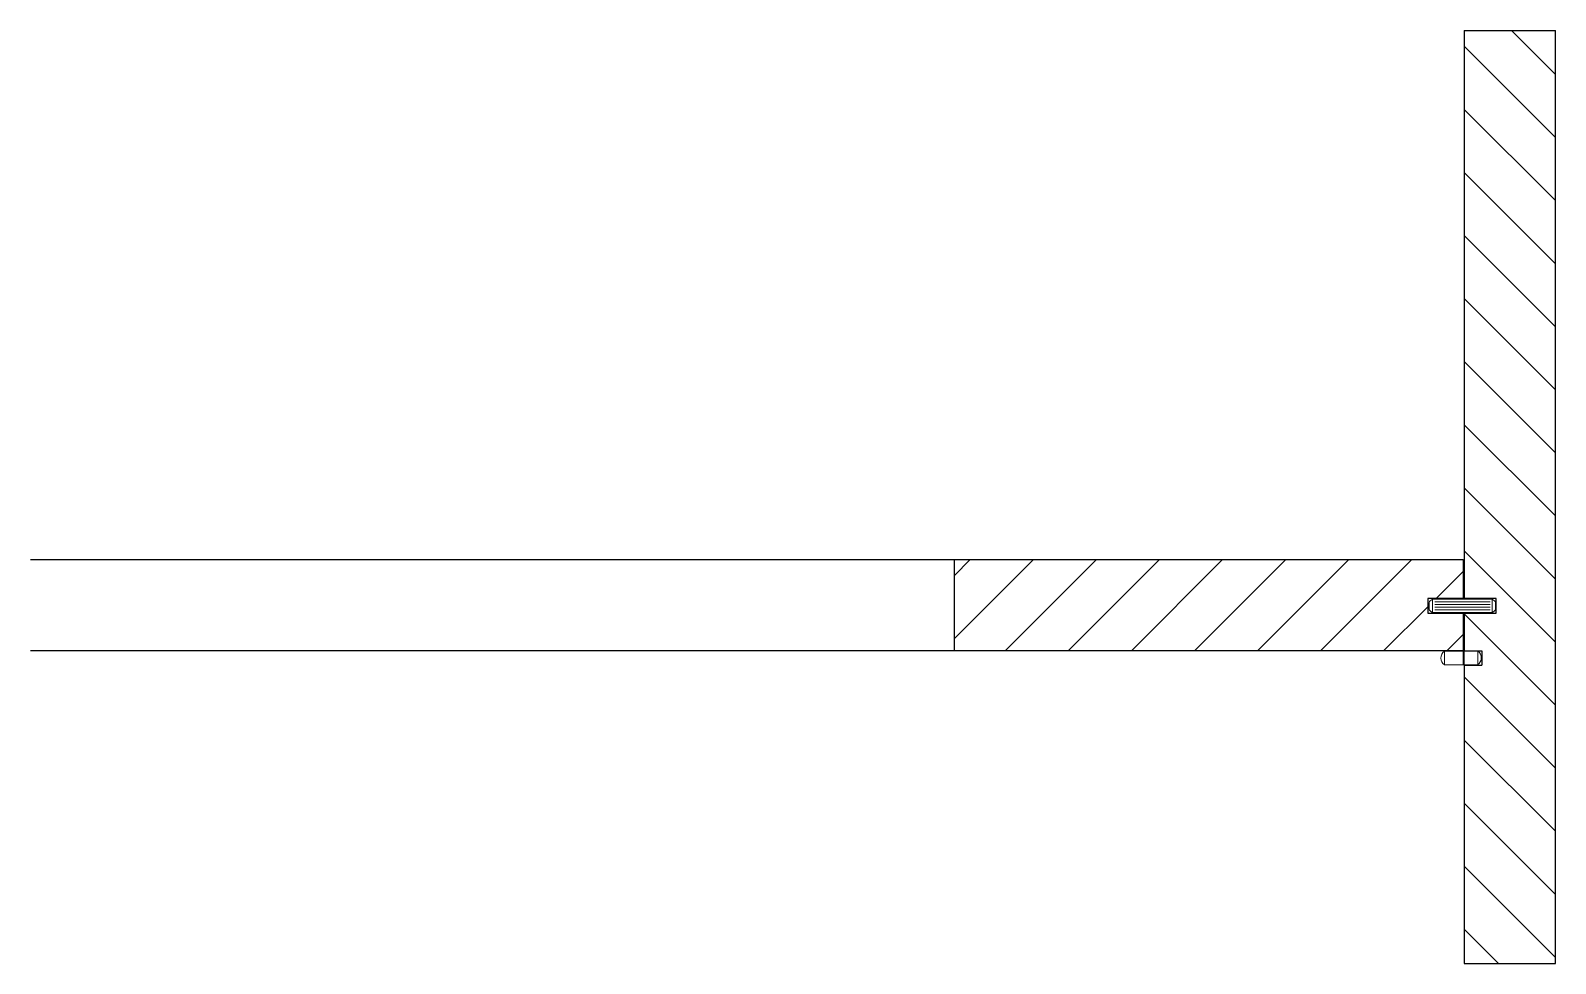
# Model space of a CAD drawing. Header units: millimetres. Extents: x -3423 to 18014, y 42 to 23746.
# Drawn here: x 14185.5 to 14570.2, y 10995.5 to 11230.9 of the extents above; entities that cross this region are included whole.
import ezdxf

# ---------------------------------------------------------------- set-up
doc = ezdxf.new("R2010")
doc.units = ezdxf.units.MM
doc.header["$MEASUREMENT"] = 0
for name, color, linetype, lineweight in [('Arredi', 1, 'Continuous', 25), ('Dettagli', 210, 'Continuous', 5), ('quote', 2, 'Continuous', 9), ('Viti', 2, 'Continuous', 15)]:
    doc.layers.add(name, color=color, linetype=linetype, lineweight=lineweight)

# ---------------------------------------------------------------- blocks, each defined once
blk = doc.blocks.new('101345')
for p, q in [((40.129, 264.905), (40.129, 264.612)), ((40.174, 264.989), (40.267, 265.051)), ((40.279, 264.461), (40.28, 265.057)), ((40.295, 265.059), (41.63, 265.059)), ((40.38, 264.939), (41.629, 264.939)), ((42.964, 265.059), (41.63, 265.059)), ((42.88, 264.939), (41.63, 264.939)), ((42.98, 264.461), (42.979, 265.057)), ((43.085, 264.989), (42.992, 265.051)), ((43.13, 264.905), (43.13, 264.612)), ((40.174, 264.529), (40.267, 264.467)), ((40.294, 264.459), (41.629, 264.459)), ((40.38, 264.819), (41.629, 264.819)), ((40.38, 264.699), (41.629, 264.699)), ((40.38, 264.579), (41.629, 264.579)), ((42.88, 264.819), (41.63, 264.819)), ((42.88, 264.699), (41.63, 264.699)), ((42.88, 264.579), (41.63, 264.579)), ((42.965, 264.459), (41.63, 264.459)), ((43.085, 264.529), (42.993, 264.467))]:
    blk.add_line(p, q)
for centre, radius, start, end in [((40.229, 264.905), 0.1, 123.56676, 180), ((40.295, 265.009), 0.05, 90, 123.56676), ((42.964, 265.009), 0.05, 56.43324, 90), ((43.03, 264.905), 0.1, 0, 56.43324), ((40.229, 264.612), 0.1, 180, 236.29116), ((40.294, 264.509), 0.05, 236.29116, 270), ((42.965, 264.509), 0.05, 270, 303.70884), ((43.03, 264.612), 0.1, 303.70884, 0)]:
    blk.add_arc(centre, radius, start, end)

msp = doc.modelspace()

# ---------------------------------------------------------------- hatches: boundary and pattern name
at = {"layer": 'quote'}
h = msp.add_hatch(dxfattribs=at)
h.set_pattern_fill('ANSI31', color=256, scale=90)
h.paths.add_polyline_path([(14537.978, 11087.616), (14546.866, 11087.616), (14546.866, 11097.401), (14418.479, 11097.401), (14418.479, 11074.386), (14546.866, 11074.386), (14546.866, 11083.865), (14537.978, 11083.865)])
at = {"layer": 'Viti'}
h = msp.add_hatch(dxfattribs=at)
h.set_pattern_fill('ANSI31', color=256, scale=90, angle=90)
h.paths.add_polyline_path([(14570.178, 11230.888), (14547.164, 11230.888), (14547.164, 11087.518), (14555.193, 11087.518), (14555.193, 11083.951), (14547.164, 11083.951), (14547.164, 11074.386), (14547.164, 11074.365), (14550.598, 11074.365, -0.503711), (14550.598, 11070.904), (14550.598, 11070.864), (14547.164, 11070.864), (14547.164, 10995.513), (14570.178, 10995.513)])

# ---------------------------------------------------------------- linework, layer by layer
at = {"layer": 'Arredi'}
for p, q in [((14547.164, 11230.888), (14547.164, 11087.616)), ((14418.479, 11097.401), (14418.479, 11074.386)), ((14546.866, 11097.401), (14546.866, 11087.616)), ((14546.866, 11087.616), (14537.978, 11087.616)), ((14537.978, 11087.616), (14537.978, 11083.865)), ((14555.193, 11087.616), (14547.164, 11087.616)), ((14555.193, 11083.865), (14555.193, 11087.616)), ((14537.978, 11083.865), (14546.866, 11083.865)), ((14546.866, 11083.865), (14546.866, 11074.386)), ((14547.164, 11083.865), (14547.164, 11074.386)), ((14547.164, 11083.865), (14555.193, 11083.865)), ((14547.164, 11074.386), (14551.565, 11074.386)), ((14551.565, 11074.386), (14551.565, 11070.756)), ((14547.164, 11070.756), (14547.164, 10995.513)), ((14547.164, 11070.756), (14551.565, 11070.756))]:
    msp.add_line(p, q, dxfattribs=at)
at = {"layer": 'Arredi', "color": 0}
for p, q in [((14547.164, 11230.888), (14570.178, 11230.888)), ((14547.164, 10995.513), (14570.178, 10995.513))]:
    msp.add_line(p, q, dxfattribs=at)
at = {"layer": 'Arredi'}
for points in [[(14570.178, 10995.513), (14570.178, 11230.888)], [(14185.533, 11097.401), (14546.866, 11097.401)], [(14546.866, 11074.386), (14185.533, 11074.386)]]:
    msp.add_lwpolyline(points, dxfattribs=at)
at = {"layer": 'Dettagli'}
for points in [[(14542.153, 11074.326, 0.5134293), (14542.153, 11070.825, -1)], [(14550.598, 11074.326, -0.5134293), (14550.544, 11070.826, 1)]]:
    msp.add_lwpolyline(points, format="xyb", dxfattribs=at)
for points in [[(14550.598, 11074.326), (14542.153, 11074.326), (14542.153, 11070.825), (14550.598, 11070.825)], [(14546.966, 11074.326), (14546.888, 11074.326), (14546.888, 11070.825), (14546.966, 11070.825)], [(14547.164, 11074.326), (14550.598, 11074.326), (14550.598, 11070.825), (14547.164, 11070.825)]]:
    msp.add_lwpolyline(points, close=True, dxfattribs=at)
msp.add_lwpolyline([(14547.164, 11070.825), (14547.164, 11074.326), (14546.966, 11074.326), (14546.966, 11070.825)], dxfattribs=at)

# ---------------------------------------------------------------- block references
at = {"layer": 'Dettagli', "xscale": 5.577091848675362, "yscale": 5.577091848675362, "zscale": 5.577091848675362}
msp.add_blockref('101345', (14314.512, 9609.142), dxfattribs=at)

doc.saveas('drawing.dxf')
